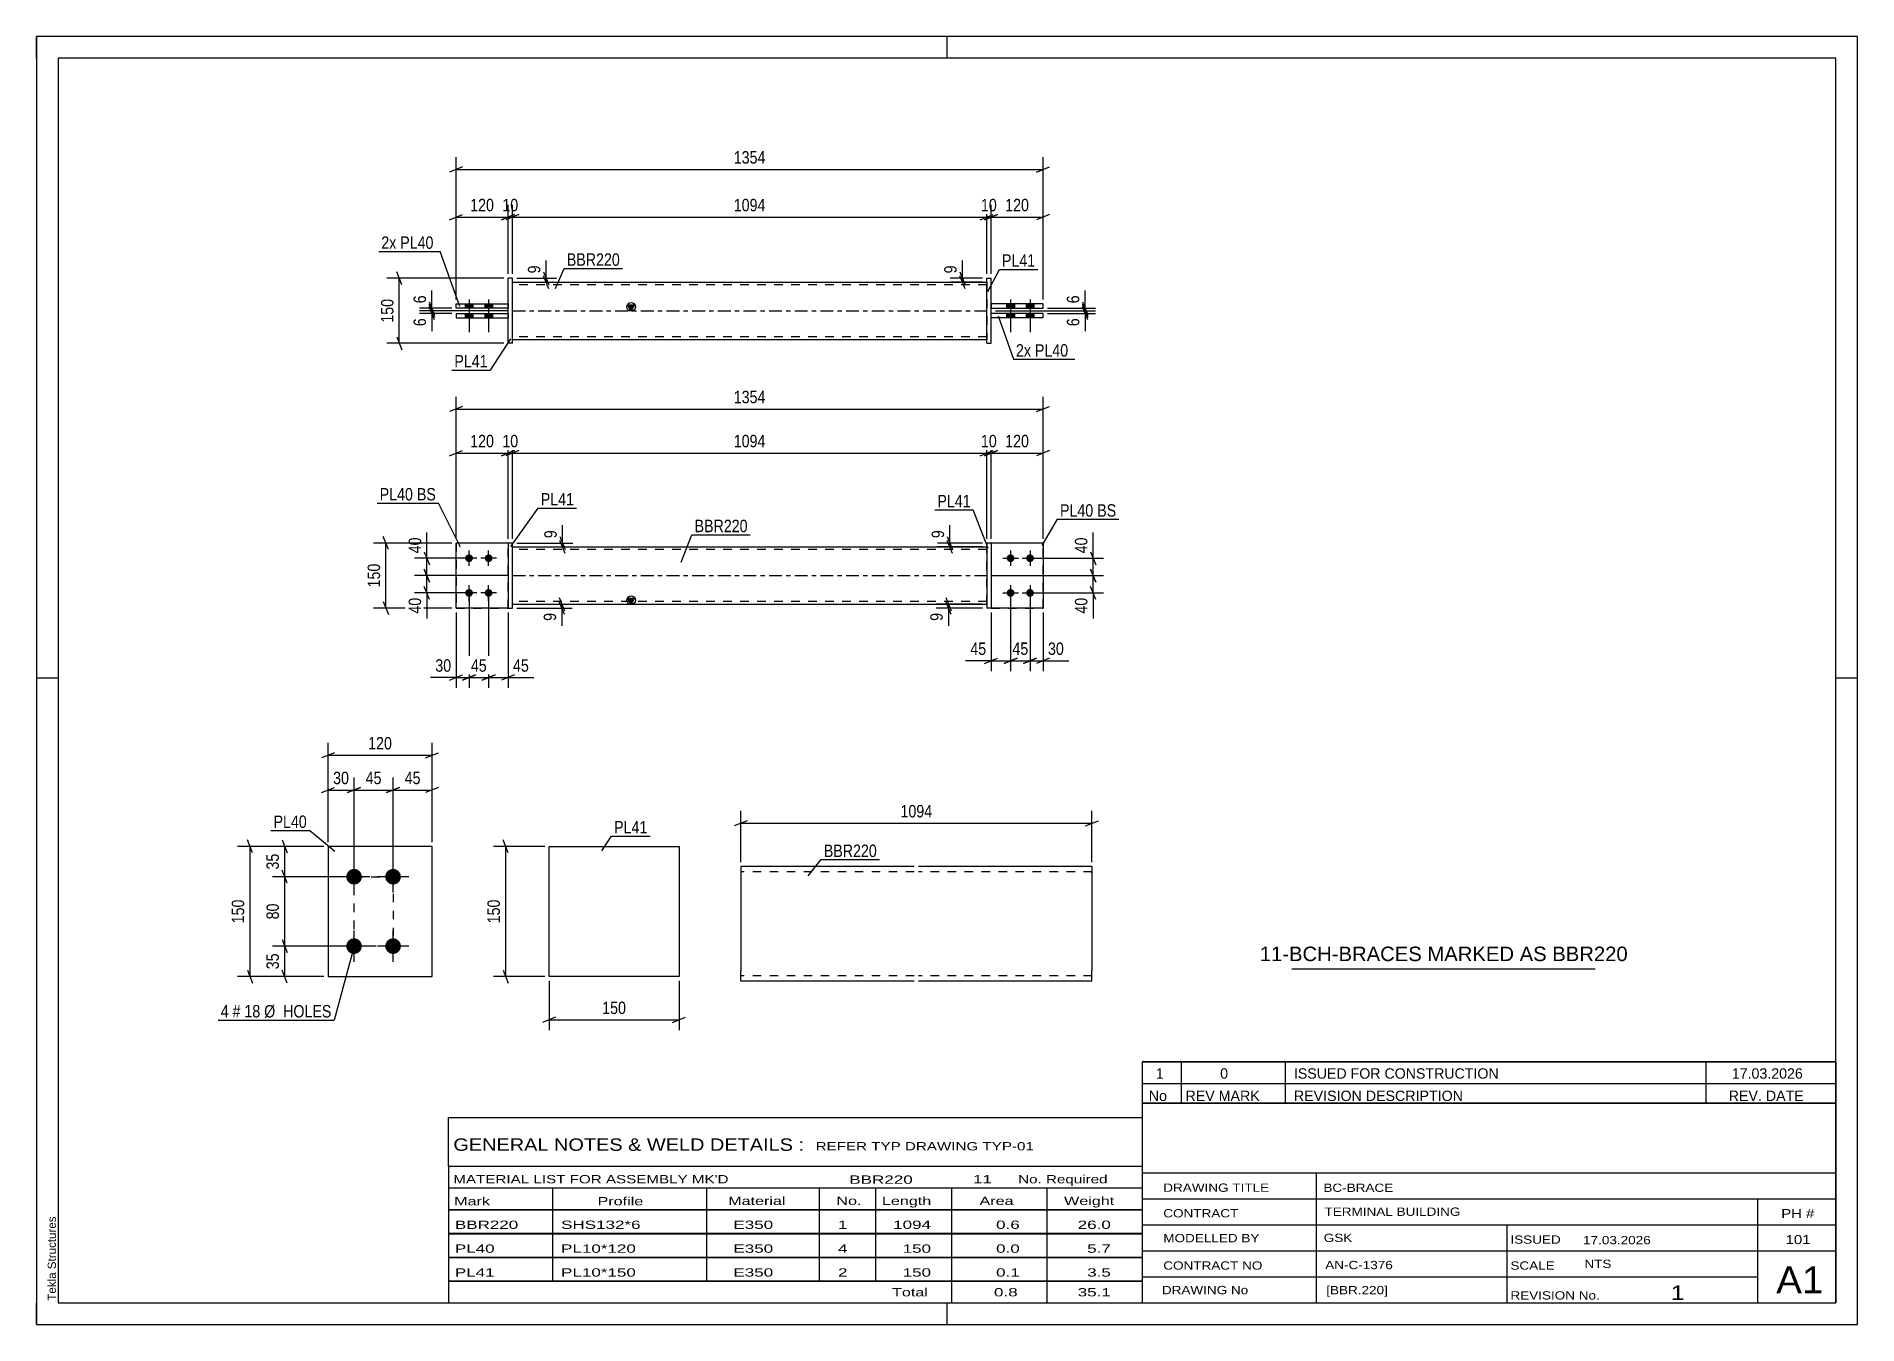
# Model space of a CAD drawing. Header units: millimetres. Extents: x 0 to 420, y 0 to 297.
import ezdxf

# ---------------------------------------------------------------- set-up
doc = ezdxf.new("R2010")
doc.units = ezdxf.units.MM
doc.linetypes.add('DXK_LINE_DOT2', pattern=[3.9198, 1.9599, -1.9599])
doc.linetypes.add('DXK_LINE_DOT3', pattern=[5.9187, 2.979, -0.9799, 0.9799, -0.9799])
doc.styles.add('Arial', font='ARIAL.TTF', dxfattribs={"height": 0.2})
doc.styles.add('Arial Narrow', font='ARIALN.TTF', dxfattribs={"height": 0.2})

# ---------------------------------------------------------------- blocks, each defined once
blk = doc.blocks.new('Unknown-581592771-1127')
at = {"color": 5, "linetype": 'Continuous'}
for p, q in [((420, 297), (0, 297)), ((0, 297), (0, 0)), ((0, 292), (0, 297)), ((210, 292), (210, 297)), ((420, 0), (420, 297)), ((415, 292), (5, 292)), ((5, 292), (5, 5)), ((415, 5), (415, 292)), ((5, 149), (0, 149)), ((420, 149), (415, 149)), ((0, 0), (0, 5)), ((5, 5), (415, 5)), ((210, 0), (210, 5)), ((0, 0), (420, 0))]:
    blk.add_line(p, q, dxfattribs=at)
at = {"color": 174, "linetype": 'Continuous', "style": 'Arial'}
blk.add_text('Tekla Structures', height=1.9102, rotation=90, dxfattribs=at).set_placement((4.5, 5.5))
blk = doc.blocks.new('Part-581592771-1392 - 1364')
at = {"color": 2, "linetype": 'Continuous'}
for p, q in [((220.16, 180.2), (219.16, 180.2)), ((219.16, 180.2), (219.16, 165.2)), ((220.16, 180.2), (220.16, 165.2)), ((220.16, 165.2), (219.16, 165.2))]:
    blk.add_line(p, q, dxfattribs=at)
blk = doc.blocks.new('Part-581592771-1419 - 1364')
at = {"color": 7, "linetype": 'DXK_LINE_DOT2'}
for p, q in [((108.78, 180.2), (96.78, 180.2)), ((96.78, 180.2), (96.78, 165.2)), ((108.78, 165.2), (108.78, 180.2)), ((96.78, 165.2), (108.78, 165.2))]:
    blk.add_line(p, q, dxfattribs=at)
blk = doc.blocks.new('Bolt-581592771-1398 - 1364')
at = {"linetype": 'Continuous'}
for points in [[(99.78, 175.8, -1), (99.78, 177.6, -1)], [(104.28, 175.8, -1), (104.28, 177.6, -1)], [(99.78, 167.8, -1), (99.78, 169.6, -1)], [(104.28, 167.8, -1), (104.28, 169.6, -1)]]:
    blk.add_hatch(color=1, dxfattribs=at).paths.add_polyline_path(points)
at = {"color": 1, "linetype": 'Continuous'}
for p, q in [((101.58, 176.7), (97.98, 176.7)), ((99.78, 174.9), (99.78, 178.5)), ((106.08, 176.7), (102.48, 176.7)), ((104.28, 174.9), (104.28, 178.5)), ((101.58, 168.7), (97.98, 168.7)), ((99.78, 166.9), (99.78, 170.5)), ((106.08, 168.7), (102.48, 168.7)), ((104.28, 166.9), (104.28, 170.5))]:
    blk.add_line(p, q, dxfattribs=at)
blk = doc.blocks.new('Bolt-581592771-1399 - 1364')
at = {"linetype": 'Continuous'}
for points in [[(224.66, 177.6, -1), (224.66, 175.8, -1)], [(229.16, 177.6, -1), (229.16, 175.8, -1)], [(224.66, 169.6, -1), (224.66, 167.8, -1)], [(229.16, 169.6, -1), (229.16, 167.8, -1)]]:
    blk.add_hatch(color=1, dxfattribs=at).paths.add_polyline_path(points)
at = {"color": 1, "linetype": 'Continuous'}
for p, q in [((222.86, 176.7), (226.46, 176.7)), ((224.66, 178.5), (224.66, 174.9)), ((227.36, 176.7), (230.96, 176.7)), ((229.16, 178.5), (229.16, 174.9)), ((222.86, 168.7), (226.46, 168.7)), ((224.66, 170.5), (224.66, 166.9)), ((227.36, 168.7), (230.96, 168.7)), ((229.16, 170.5), (229.16, 166.9))]:
    blk.add_line(p, q, dxfattribs=at)
blk = doc.blocks.new('Part-581592771-1404 - 1364')
at = {"color": 2, "linetype": 'Continuous'}
for p, q in [((109.78, 180.2), (108.78, 180.2)), ((108.78, 180.2), (108.78, 165.2)), ((109.78, 165.2), (109.78, 180.2)), ((108.78, 165.2), (109.78, 165.2))]:
    blk.add_line(p, q, dxfattribs=at)
blk = doc.blocks.new('Part-581592771-1424 - 1364')
at = {"color": 2, "linetype": 'Continuous'}
for p, q in [((108.78, 180.2), (96.78, 180.2)), ((96.78, 165.2), (96.78, 180.2)), ((108.78, 165.2), (96.78, 165.2))]:
    blk.add_line(p, q, dxfattribs=at)
at = {"color": 7, "linetype": 'DXK_LINE_DOT2'}
blk.add_line((108.78, 165.2), (108.78, 180.2), dxfattribs=at)
blk = doc.blocks.new('Part-581592771-1439 - 1364')
at = {"linetype": 'Continuous'}
blk.add_hatch(color=2, dxfattribs=at).paths.add_polyline_path([(137.13, 166.1), (136.33, 167.5), (137.93, 167.5)])
at = {"color": 2, "linetype": 'Continuous'}
for p, q in [((109.78, 179.3), (219.16, 179.3)), ((109.78, 166.1), (219.16, 166.1)), ((137.13, 166.1), (136.33, 167.5)), ((136.33, 167.5), (137.93, 167.5)), ((137.93, 167.5), (137.13, 166.1))]:
    blk.add_line(p, q, dxfattribs=at)
at = {"color": 7, "linetype": 'DXK_LINE_DOT2'}
for p, q in [((109.78, 166.1), (109.78, 179.3)), ((219.16, 178.7), (109.78, 178.7)), ((219.16, 166.1), (219.16, 179.3)), ((219.16, 166.7), (109.78, 166.7))]:
    blk.add_line(p, q, dxfattribs=at)
at = {"color": 7, "linetype": 'DXK_LINE_DOT3'}
blk.add_line((109.78, 172.7), (219.16, 172.7), dxfattribs=at)
at = {"color": 2, "linetype": 'Continuous'}
blk.add_circle((137.13, 167), 1, dxfattribs=at)
blk = doc.blocks.new('Part-581592771-1444 - 1364')
at = {"color": 2, "linetype": 'Continuous'}
for p, q in [((232.16, 180.2), (220.16, 180.2)), ((232.16, 180.2), (232.16, 165.2)), ((232.16, 165.2), (220.16, 165.2))]:
    blk.add_line(p, q, dxfattribs=at)
at = {"color": 7, "linetype": 'DXK_LINE_DOT2'}
blk.add_line((220.16, 180.2), (220.16, 165.2), dxfattribs=at)
blk = doc.blocks.new('Part-581592771-1449 - 1364')
at = {"color": 7, "linetype": 'DXK_LINE_DOT2'}
for p, q in [((232.16, 180.2), (220.16, 180.2)), ((220.16, 180.2), (220.16, 165.2)), ((232.16, 165.2), (232.16, 180.2)), ((220.16, 165.2), (232.16, 165.2))]:
    blk.add_line(p, q, dxfattribs=at)
blk = doc.blocks.new('Bolt-581592771-1770 - 1766')
at = {"linetype": 'Continuous'}
for points in [[(225.56, 235.34), (223.76, 235.34), (223.76, 234.34), (225.56, 234.34)], [(225.56, 235.34), (223.76, 235.34), (223.76, 234.34), (225.56, 234.34)], [(230.06, 235.34), (228.26, 235.34), (228.26, 234.34), (230.06, 234.34)], [(230.06, 235.34), (228.26, 235.34), (228.26, 234.34), (230.06, 234.34)], [(225.56, 233.14), (223.76, 233.14), (223.76, 232.14), (225.56, 232.14)], [(225.56, 233.14), (223.76, 233.14), (223.76, 232.14), (225.56, 232.14)], [(230.06, 233.14), (228.26, 233.14), (228.26, 232.14), (230.06, 232.14)], [(230.06, 233.14), (228.26, 233.14), (228.26, 232.14), (230.06, 232.14)]]:
    blk.add_hatch(color=1, dxfattribs=at).paths.add_polyline_path(points)
at = {"color": 1, "linetype": 'Continuous'}
for p, q in [((223.76, 235.34), (223.76, 234.34)), ((223.76, 235.34), (223.76, 234.34)), ((224.66, 236.34), (224.66, 228.84)), ((224.66, 236.34), (224.66, 228.84)), ((225.56, 235.34), (225.56, 234.34)), ((225.56, 235.34), (225.56, 234.34)), ((228.26, 235.34), (228.26, 234.34)), ((228.26, 235.34), (228.26, 234.34)), ((229.16, 236.34), (229.16, 228.84)), ((229.16, 236.34), (229.16, 228.84)), ((230.06, 235.34), (230.06, 234.34)), ((230.06, 235.34), (230.06, 234.34)), ((223.76, 233.14), (223.76, 232.14)), ((223.76, 233.14), (223.76, 232.14)), ((225.56, 233.14), (225.56, 232.14)), ((225.56, 233.14), (225.56, 232.14)), ((228.26, 233.14), (228.26, 232.14)), ((228.26, 233.14), (228.26, 232.14)), ((230.06, 233.14), (230.06, 232.14)), ((230.06, 233.14), (230.06, 232.14))]:
    blk.add_line(p, q, dxfattribs=at)
blk = doc.blocks.new('Part-581592771-1785 - 1766')
at = {"color": 2, "linetype": 'Continuous'}
for p, q in [((96.78, 233.14), (108.78, 233.14)), ((96.78, 233.14), (96.78, 232.14)), ((96.78, 232.14), (108.78, 232.14)), ((108.78, 233.14), (108.78, 232.14))]:
    blk.add_line(p, q, dxfattribs=at)
blk = doc.blocks.new('Bolt-581592771-1769 - 1766')
at = {"linetype": 'Continuous'}
for points in [[(98.88, 234.34), (100.68, 234.34), (100.68, 235.34), (98.88, 235.34)], [(98.88, 234.34), (100.68, 234.34), (100.68, 235.34), (98.88, 235.34)], [(103.38, 234.34), (105.18, 234.34), (105.18, 235.34), (103.38, 235.34)], [(103.38, 234.34), (105.18, 234.34), (105.18, 235.34), (103.38, 235.34)], [(98.88, 232.14), (100.68, 232.14), (100.68, 233.14), (98.88, 233.14)], [(98.88, 232.14), (100.68, 232.14), (100.68, 233.14), (98.88, 233.14)], [(103.38, 232.14), (105.18, 232.14), (105.18, 233.14), (103.38, 233.14)], [(103.38, 232.14), (105.18, 232.14), (105.18, 233.14), (103.38, 233.14)]]:
    blk.add_hatch(color=1, dxfattribs=at).paths.add_polyline_path(points)
at = {"color": 1, "linetype": 'Continuous'}
for p, q in [((98.88, 235.34), (98.88, 234.34)), ((98.88, 235.34), (98.88, 234.34)), ((99.78, 236.34), (99.78, 228.84)), ((99.78, 236.34), (99.78, 228.84)), ((100.68, 235.34), (100.68, 234.34)), ((100.68, 235.34), (100.68, 234.34)), ((103.38, 235.34), (103.38, 234.34)), ((103.38, 235.34), (103.38, 234.34)), ((104.28, 236.34), (104.28, 228.84)), ((104.28, 236.34), (104.28, 228.84)), ((105.18, 235.34), (105.18, 234.34)), ((105.18, 235.34), (105.18, 234.34)), ((98.88, 233.14), (98.88, 232.14)), ((98.88, 233.14), (98.88, 232.14)), ((100.68, 233.14), (100.68, 232.14)), ((100.68, 233.14), (100.68, 232.14)), ((103.38, 233.14), (103.38, 232.14)), ((103.38, 233.14), (103.38, 232.14)), ((105.18, 233.14), (105.18, 232.14)), ((105.18, 233.14), (105.18, 232.14))]:
    blk.add_line(p, q, dxfattribs=at)
blk = doc.blocks.new('Part-581592771-1775 - 1766')
at = {"color": 2, "linetype": 'Continuous'}
for p, q in [((109.78, 241.24), (108.78, 241.24)), ((108.78, 226.24), (108.78, 241.24)), ((109.78, 226.24), (109.78, 241.24)), ((109.78, 226.24), (108.78, 226.24))]:
    blk.add_line(p, q, dxfattribs=at)
blk = doc.blocks.new('Part-581592771-1780 - 1766')
at = {"color": 2, "linetype": 'Continuous'}
for p, q in [((96.78, 235.34), (108.78, 235.34)), ((96.78, 234.34), (96.78, 235.34)), ((108.78, 235.34), (108.78, 234.34)), ((108.78, 234.34), (96.78, 234.34))]:
    blk.add_line(p, q, dxfattribs=at)
blk = doc.blocks.new('Part-581592771-1790 - 1766')
at = {"color": 2, "linetype": 'Continuous'}
for p, q in [((219.16, 226.24), (219.16, 241.24)), ((219.16, 241.24), (220.16, 241.24)), ((220.16, 226.24), (220.16, 241.24)), ((219.16, 226.24), (220.16, 226.24))]:
    blk.add_line(p, q, dxfattribs=at)
blk = doc.blocks.new('Part-581592771-1795 - 1766')
at = {"linetype": 'Continuous'}
blk.add_hatch(color=2, dxfattribs=at).paths.add_polyline_path([(137.13, 233.74), (136.33, 235.14), (137.93, 235.14)])
at = {"color": 2, "linetype": 'Continuous'}
for p, q in [((109.78, 240.34), (219.16, 240.34)), ((137.13, 233.74), (136.33, 235.14)), ((136.33, 235.14), (137.93, 235.14)), ((137.93, 235.14), (137.13, 233.74)), ((109.78, 227.14), (219.16, 227.14))]:
    blk.add_line(p, q, dxfattribs=at)
at = {"color": 7, "linetype": 'DXK_LINE_DOT2'}
for p, q in [((109.78, 227.14), (109.78, 240.34)), ((219.16, 239.74), (109.78, 239.74)), ((219.16, 240.34), (219.16, 227.14)), ((219.16, 227.74), (109.78, 227.74))]:
    blk.add_line(p, q, dxfattribs=at)
at = {"color": 7, "linetype": 'DXK_LINE_DOT3'}
blk.add_line((109.78, 233.74), (219.16, 233.74), dxfattribs=at)
at = {"color": 2, "linetype": 'Continuous'}
blk.add_circle((137.13, 234.64), 1, dxfattribs=at)
blk = doc.blocks.new('Part-581592771-1800 - 1766')
at = {"color": 2, "linetype": 'Continuous'}
for p, q in [((220.16, 232.14), (220.16, 233.14)), ((232.16, 233.14), (220.16, 233.14)), ((232.16, 232.14), (220.16, 232.14)), ((232.16, 232.14), (232.16, 233.14))]:
    blk.add_line(p, q, dxfattribs=at)
blk = doc.blocks.new('Part-581592771-1805 - 1766')
at = {"color": 2, "linetype": 'Continuous'}
for p, q in [((232.16, 235.34), (220.16, 235.34)), ((220.16, 235.34), (220.16, 234.34)), ((232.16, 234.34), (232.16, 235.34)), ((220.16, 234.34), (232.16, 234.34))]:
    blk.add_line(p, q, dxfattribs=at)
blk = doc.blocks.new('Part-581592771-2049 - 2042')
at = {"color": 2, "linetype": 'Continuous'}
for p, q in [((91.26, 110.25), (67.26, 110.25)), ((67.26, 110.25), (67.26, 80.25)), ((91.26, 80.25), (91.26, 110.25)), ((67.26, 80.25), (91.26, 80.25))]:
    blk.add_line(p, q, dxfattribs=at)
blk = doc.blocks.new('Bolt-581592771-2110 - 2042')
at = {"linetype": 'Continuous'}
for points in [[(73.26, 101.45, -1), (73.26, 105.05, -1)], [(82.26, 101.45, -1), (82.26, 105.05, -1)], [(73.26, 85.45, -1), (73.26, 89.05, -1)], [(82.26, 85.45, -1), (82.26, 89.05, -1)]]:
    blk.add_hatch(color=1, dxfattribs=at).paths.add_polyline_path(points)
at = {"color": 1, "linetype": 'Continuous'}
for p, q in [((73.26, 99.65), (73.26, 106.85)), ((82.26, 99.65), (82.26, 106.85)), ((76.86, 103.25), (69.66, 103.25)), ((85.86, 103.25), (78.66, 103.25)), ((73.26, 83.65), (73.26, 90.85)), ((82.26, 83.65), (82.26, 90.85)), ((76.86, 87.25), (69.66, 87.25)), ((85.86, 87.25), (78.66, 87.25))]:
    blk.add_line(p, q, dxfattribs=at)
blk = doc.blocks.new('Part-581592771-2257 - 2251')
at = {"color": 2, "linetype": 'Continuous'}
for p, q in [((118.23, 80.25), (118.23, 110.25)), ((118.23, 110.25), (148.23, 110.25)), ((148.23, 110.25), (148.23, 80.25)), ((148.23, 80.25), (118.23, 80.25))]:
    blk.add_line(p, q, dxfattribs=at)
blk = doc.blocks.new('Part-581592771-2280 - 2274')
at = {"color": 2, "linetype": 'Continuous'}
for p, q in [((202.44, 105.58), (162.44, 105.58)), ((162.44, 105.58), (162.44, 81.58)), ((243.44, 105.58), (203.44, 105.58)), ((243.44, 105.58), (243.44, 81.58)), ((162.44, 79.89), (162.44, 81.58)), ((162.44, 79.37), (162.44, 79.89)), ((243.44, 79.18), (243.44, 81.58)), ((162.44, 79.18), (162.44, 79.37)), ((202.44, 79.18), (162.44, 79.18)), ((243.44, 79.18), (203.44, 79.18))]:
    blk.add_line(p, q, dxfattribs=at)
at = {"color": 7, "linetype": 'DXK_LINE_DOT2'}
for p, q in [((202.44, 104.38), (162.44, 104.38)), ((243.44, 104.38), (203.44, 104.38)), ((243.44, 104.38), (243.44, 104.29)), ((243.44, 104.29), (243.44, 104.38)), ((243.44, 104.1), (243.44, 104.29)), ((243.44, 104.29), (243.44, 104.1)), ((162.44, 80.67), (162.44, 81.58)), ((162.44, 79.89), (162.44, 81.13)), ((162.44, 80.38), (162.44, 80.48)), ((162.44, 80.38), (162.44, 80.48)), ((202.44, 80.38), (162.44, 80.38)), ((243.44, 80.38), (203.44, 80.38)), ((243.44, 80.48), (243.44, 81.13)), ((243.44, 80.38), (243.44, 80.48)), ((162.44, 79.18), (162.44, 79.18))]:
    blk.add_line(p, q, dxfattribs=at)
blk = doc.blocks.new('Rectangle-581592771-2236 - 2042')
at = {"color": 1, "linetype": 'DXK_LINE_DOT2'}
blk.add_lwpolyline([(73.26, 103.25), (82.26, 103.25), (82.26, 87.25), (73.26, 87.25), (73.26, 103.25)], close=True, dxfattribs=at)
blk = doc.blocks.new('StraightDimension-581592771-1558 - 1364')
at = {"color": 7, "linetype": 'Continuous'}
for p, q in [((98.78, 176.7), (87.21, 176.7)), ((89.46, 178.2), (90.66, 175.2)), ((90.06, 172.7), (90.06, 176.7)), ((108.78, 172.7), (87.21, 172.7)), ((90.66, 171.2), (89.46, 174.2))]:
    blk.add_line(p, q, dxfattribs=at)
at = {"color": 0}
blk.add_wipeout([(89.31, 182.08), (85.11, 182.08), (85.11, 177.22), (89.31, 177.22)], dxfattribs=at)
at = {"color": 7, "linetype": 'Continuous'}
blk.add_line((90.06, 176.7), (90.06, 182.6), dxfattribs=at)
blk.add_line((90.06, 176.7), (90.06, 182.6), dxfattribs=at)
at = {"color": 3, "style": 'Arial Narrow'}
blk.add_text('40', height=2.863, rotation=90.0002, dxfattribs=at).set_placement((88.71, 177.82))
blk = doc.blocks.new('StraightDimension-581592771-1451 - 1364')
at = {"color": 7, "linetype": 'Continuous'}
for p, q in [((210.07, 181.7), (211.27, 178.7)), ((211.27, 177.8), (210.07, 180.8)), ((218.16, 180.2), (207.82, 180.2)), ((218.16, 179.3), (207.82, 179.3)), ((210.67, 179.3), (210.67, 180.2))]:
    blk.add_line(p, q, dxfattribs=at)
at = {"color": 0}
blk.add_wipeout([(209.92, 183.75), (205.72, 183.75), (205.72, 180.72), (209.92, 180.72)], dxfattribs=at)
at = {"color": 7, "linetype": 'Continuous'}
blk.add_line((210.67, 180.2), (210.67, 184.28), dxfattribs=at)
blk.add_line((210.67, 180.2), (210.67, 184.28), dxfattribs=at)
at = {"color": 3, "style": 'Arial Narrow'}
blk.add_text('9', height=2.86, rotation=90.0002, dxfattribs=at).set_placement((209.32, 181.32))
blk = doc.blocks.new('StraightDimension-581592771-1525 - 1364')
at = {"color": 7, "linetype": 'Continuous'}
for p, q in [((224.66, 167.7), (224.66, 150.65)), ((229.16, 167.7), (229.16, 150.65)), ((223.16, 152.45), (226.16, 153.65)), ((224.66, 153.05), (229.16, 153.05)), ((230.66, 153.65), (227.66, 152.45))]:
    blk.add_line(p, q, dxfattribs=at)
at = {"color": 0}
blk.add_wipeout([(229.34, 153.8), (229.34, 158), (224.48, 158), (224.48, 153.8)], dxfattribs=at)
at = {"color": 3, "style": 'Arial Narrow'}
blk.add_text('45', height=2.863, dxfattribs=at).set_placement((225.08, 154.4))
blk = doc.blocks.new('StraightDimension-581592771-1462 - 1364')
at = {"color": 7, "linetype": 'Continuous'}
for p, q in [((230.16, 176.7), (246.12, 176.7)), ((243.12, 178.2), (244.32, 175.2)), ((243.72, 172.7), (243.72, 176.7)), ((220.16, 172.7), (246.12, 172.7)), ((244.32, 171.2), (243.12, 174.2))]:
    blk.add_line(p, q, dxfattribs=at)
at = {"color": 0}
blk.add_wipeout([(242.97, 182.08), (238.77, 182.08), (238.77, 177.22), (242.97, 177.22)], dxfattribs=at)
at = {"color": 7, "linetype": 'Continuous'}
blk.add_line((243.72, 176.7), (243.72, 182.6), dxfattribs=at)
blk.add_line((243.72, 176.7), (243.72, 182.6), dxfattribs=at)
at = {"color": 3, "style": 'Arial Narrow'}
blk.add_text('40', height=2.863, rotation=90.0002, dxfattribs=at).set_placement((242.37, 177.82))
blk = doc.blocks.new('StraightDimension-581592771-1549 - 1364')
at = {"color": 7, "linetype": 'Continuous'}
for p, q in [((218.16, 166.1), (207.51, 166.1)), ((218.16, 165.2), (207.51, 165.2)), ((209.76, 167.6), (210.96, 164.6)), ((210.96, 163.7), (209.76, 166.7)), ((210.36, 165.2), (210.36, 166.1))]:
    blk.add_line(p, q, dxfattribs=at)
at = {"color": 0}
blk.add_wipeout([(209.61, 164.67), (205.41, 164.67), (205.41, 161.65), (209.61, 161.65)], dxfattribs=at)
at = {"color": 7, "linetype": 'Continuous'}
blk.add_line((210.36, 165.2), (210.36, 161.12), dxfattribs=at)
blk.add_line((210.36, 165.2), (210.36, 161.12), dxfattribs=at)
at = {"color": 3, "style": 'Arial Narrow'}
blk.add_text('9', height=2.86, rotation=90.0002, dxfattribs=at).set_placement((209.01, 162.25))
blk = doc.blocks.new('StraightDimension-581592771-1687 - 1364')
at = {"color": 7, "linetype": 'Continuous'}
for p, q in [((109.78, 181.2), (109.78, 203.77)), ((219.16, 181.2), (219.16, 203.77)), ((111.28, 201.52), (108.28, 200.32)), ((109.78, 200.92), (219.16, 200.92)), ((217.66, 200.32), (220.66, 201.52))]:
    blk.add_line(p, q, dxfattribs=at)
at = {"color": 0}
blk.add_wipeout([(168.73, 201.67), (168.73, 205.87), (160.22, 205.87), (160.22, 201.67)], dxfattribs=at)
at = {"color": 3, "style": 'Arial Narrow'}
blk.add_text('1094', height=2.863, dxfattribs=at).set_placement((160.82, 202.27))
blk = doc.blocks.new('StraightDimension-581592771-1623 - 1364')
at = {"color": 7, "linetype": 'Continuous'}
for p, q in [((96.78, 164.2), (96.78, 146.78)), ((99.78, 167.7), (99.78, 146.78)), ((95.28, 148.58), (98.28, 149.78)), ((96.78, 149.18), (99.78, 149.18)), ((101.28, 149.78), (98.28, 148.58))]:
    blk.add_line(p, q, dxfattribs=at)
at = {"color": 0}
blk.add_wipeout([(96.26, 149.93), (96.26, 154.13), (91.4, 154.13), (91.4, 149.93)], dxfattribs=at)
at = {"color": 7, "linetype": 'Continuous'}
blk.add_line((96.78, 149.18), (90.88, 149.18), dxfattribs=at)
blk.add_line((96.78, 149.18), (90.88, 149.18), dxfattribs=at)
at = {"color": 3, "style": 'Arial Narrow'}
blk.add_text('30', height=2.863, dxfattribs=at).set_placement((92, 150.53))
blk = doc.blocks.new('StraightDimension-581592771-1481 - 1364')
at = {"color": 7, "linetype": 'Continuous'}
for p, q in [((220.16, 172.7), (246.12, 172.7)), ((243.12, 174.2), (244.32, 171.2)), ((243.72, 168.7), (243.72, 172.7)), ((230.16, 168.7), (246.12, 168.7)), ((244.32, 167.2), (243.12, 170.2))]:
    blk.add_line(p, q, dxfattribs=at)
at = {"color": 0}
blk.add_wipeout([(242.97, 168.17), (238.77, 168.17), (238.77, 163.32), (242.97, 163.32)], dxfattribs=at)
at = {"color": 7, "linetype": 'Continuous'}
blk.add_line((243.72, 168.7), (243.72, 162.79), dxfattribs=at)
blk.add_line((243.72, 168.7), (243.72, 162.79), dxfattribs=at)
at = {"color": 3, "style": 'Arial Narrow'}
blk.add_text('40', height=2.863, rotation=90.0002, dxfattribs=at).set_placement((242.37, 163.92))
blk = doc.blocks.new('StraightDimension-581592771-1495 - 1364')
at = {"color": 7, "linetype": 'Continuous'}
for p, q in [((81.2, 178.7), (80, 181.7)), ((95.78, 180.2), (77.75, 180.2)), ((80.6, 165.2), (80.6, 180.2)), ((95.78, 165.2), (77.75, 165.2)), ((80, 166.7), (81.2, 163.7))]:
    blk.add_line(p, q, dxfattribs=at)
at = {"color": 0}
blk.add_wipeout([(79.85, 176.04), (75.65, 176.04), (75.65, 169.36), (79.85, 169.36)], dxfattribs=at)
at = {"color": 3, "style": 'Arial Narrow'}
blk.add_text('150', height=2.863, rotation=90.0002, dxfattribs=at).set_placement((79.25, 169.96))
blk = doc.blocks.new('StraightDimension-581592771-1509 - 1364')
at = {"color": 7, "linetype": 'Continuous'}
for p, q in [((220.16, 164.2), (220.16, 150.65)), ((224.66, 167.7), (224.66, 150.65)), ((218.66, 152.45), (221.66, 153.65)), ((220.16, 153.05), (224.66, 153.05)), ((226.16, 153.65), (223.16, 152.45))]:
    blk.add_line(p, q, dxfattribs=at)
at = {"color": 0}
blk.add_wipeout([(219.64, 153.8), (219.64, 158), (214.78, 158), (214.78, 153.8)], dxfattribs=at)
at = {"color": 7, "linetype": 'Continuous'}
blk.add_line((220.16, 153.05), (214.25, 153.05), dxfattribs=at)
blk.add_line((220.16, 153.05), (214.25, 153.05), dxfattribs=at)
at = {"color": 3, "style": 'Arial Narrow'}
blk.add_text('45', height=2.863, dxfattribs=at).set_placement((215.38, 154.4))
blk = doc.blocks.new('StraightDimension-581592771-1594 - 1364')
at = {"color": 7, "linetype": 'Continuous'}
for p, q in [((110.78, 166.1), (123.59, 166.1)), ((110.78, 165.2), (123.59, 165.2)), ((120.59, 167.6), (121.79, 164.6)), ((121.79, 163.7), (120.59, 166.7)), ((121.19, 165.2), (121.19, 166.1))]:
    blk.add_line(p, q, dxfattribs=at)
at = {"color": 0}
blk.add_wipeout([(120.44, 164.67), (116.24, 164.67), (116.24, 161.65), (120.44, 161.65)], dxfattribs=at)
at = {"color": 7, "linetype": 'Continuous'}
blk.add_line((121.19, 165.2), (121.19, 161.12), dxfattribs=at)
blk.add_line((121.19, 165.2), (121.19, 161.12), dxfattribs=at)
at = {"color": 3, "style": 'Arial Narrow'}
blk.add_text('9', height=2.86, rotation=90.0002, dxfattribs=at).set_placement((119.84, 162.25))
blk = doc.blocks.new('StraightDimension-581592771-1535 - 1364')
at = {"color": 7, "linetype": 'Continuous'}
for p, q in [((229.16, 167.7), (229.16, 150.65)), ((232.16, 164.2), (232.16, 150.65)), ((227.66, 152.45), (230.66, 153.65)), ((229.16, 153.05), (232.16, 153.05)), ((233.66, 153.65), (230.66, 152.45))]:
    blk.add_line(p, q, dxfattribs=at)
at = {"color": 0}
blk.add_wipeout([(237.54, 153.8), (237.54, 158), (232.69, 158), (232.69, 153.8)], dxfattribs=at)
at = {"color": 7, "linetype": 'Continuous'}
blk.add_line((232.16, 153.05), (238.07, 153.05), dxfattribs=at)
blk.add_line((232.16, 153.05), (238.07, 153.05), dxfattribs=at)
at = {"color": 3, "style": 'Arial Narrow'}
blk.add_text('30', height=2.863, dxfattribs=at).set_placement((233.29, 154.4))
blk = doc.blocks.new('StraightDimension-581592771-1571 - 1364')
at = {"color": 7, "linetype": 'Continuous'}
for p, q in [((108.78, 172.7), (87.21, 172.7)), ((89.46, 174.2), (90.66, 171.2)), ((90.06, 168.7), (90.06, 172.7)), ((98.78, 168.7), (87.21, 168.7)), ((90.66, 167.2), (89.46, 170.2))]:
    blk.add_line(p, q, dxfattribs=at)
at = {"color": 0}
blk.add_wipeout([(89.31, 168.17), (85.11, 168.17), (85.11, 163.32), (89.31, 163.32)], dxfattribs=at)
at = {"color": 7, "linetype": 'Continuous'}
blk.add_line((90.06, 168.7), (90.06, 162.79), dxfattribs=at)
blk.add_line((90.06, 168.7), (90.06, 162.79), dxfattribs=at)
at = {"color": 3, "style": 'Arial Narrow'}
blk.add_text('40', height=2.863, rotation=90.0002, dxfattribs=at).set_placement((88.71, 163.92))
blk = doc.blocks.new('StraightDimension-581592771-1713 - 1364')
at = {"color": 7, "linetype": 'Continuous'}
for p, q in [((96.78, 181.2), (96.78, 203.77)), ((108.78, 181.2), (108.78, 203.77)), ((95.28, 200.32), (98.28, 201.52)), ((96.78, 200.92), (108.78, 200.92)), ((110.28, 201.52), (107.28, 200.32))]:
    blk.add_line(p, q, dxfattribs=at)
at = {"color": 0}
blk.add_wipeout([(106.12, 201.67), (106.12, 205.87), (99.44, 205.87), (99.44, 201.67)], dxfattribs=at)
at = {"color": 3, "style": 'Arial Narrow'}
blk.add_text('120', height=2.863, dxfattribs=at).set_placement((100.04, 202.27))
blk = doc.blocks.new('StraightDimension-581592771-1585 - 1364')
at = {"color": 7, "linetype": 'Continuous'}
for p, q in [((120.74, 181.7), (121.94, 178.7)), ((121.94, 177.8), (120.74, 180.8)), ((110.78, 180.2), (123.74, 180.2)), ((110.78, 179.3), (123.74, 179.3)), ((121.34, 179.3), (121.34, 180.2))]:
    blk.add_line(p, q, dxfattribs=at)
at = {"color": 0}
blk.add_wipeout([(120.59, 183.75), (116.39, 183.75), (116.39, 180.72), (120.59, 180.72)], dxfattribs=at)
at = {"color": 7, "linetype": 'Continuous'}
blk.add_line((121.34, 180.2), (121.34, 184.28), dxfattribs=at)
blk.add_line((121.34, 180.2), (121.34, 184.28), dxfattribs=at)
at = {"color": 3, "style": 'Arial Narrow'}
blk.add_text('9', height=2.86, rotation=90.0002, dxfattribs=at).set_placement((119.99, 181.32))
blk = doc.blocks.new('StraightDimension-581592771-1603 - 1364')
at = {"color": 7, "linetype": 'Continuous'}
for p, q in [((104.28, 167.7), (104.28, 146.78)), ((108.78, 164.2), (108.78, 146.78)), ((102.78, 148.58), (105.78, 149.78)), ((104.28, 149.18), (108.78, 149.18)), ((110.28, 149.78), (107.28, 148.58))]:
    blk.add_line(p, q, dxfattribs=at)
at = {"color": 0}
blk.add_wipeout([(114.16, 149.93), (114.16, 154.13), (109.31, 154.13), (109.31, 149.93)], dxfattribs=at)
at = {"color": 7, "linetype": 'Continuous'}
blk.add_line((108.78, 149.18), (114.69, 149.18), dxfattribs=at)
blk.add_line((108.78, 149.18), (114.69, 149.18), dxfattribs=at)
at = {"color": 3, "style": 'Arial Narrow'}
blk.add_text('45', height=2.863, dxfattribs=at).set_placement((109.91, 150.53))
blk = doc.blocks.new('StraightDimension-581592771-1616 - 1364')
at = {"color": 7, "linetype": 'Continuous'}
for p, q in [((99.78, 167.7), (99.78, 146.78)), ((104.28, 167.7), (104.28, 146.78)), ((98.28, 148.58), (101.28, 149.78)), ((99.78, 149.18), (104.28, 149.18)), ((105.78, 149.78), (102.78, 148.58))]:
    blk.add_line(p, q, dxfattribs=at)
at = {"color": 0}
blk.add_wipeout([(104.46, 149.93), (104.46, 154.13), (99.6, 154.13), (99.6, 149.93)], dxfattribs=at)
at = {"color": 3, "style": 'Arial Narrow'}
blk.add_text('45', height=2.863, dxfattribs=at).set_placement((100.2, 150.53))
blk = doc.blocks.new('StraightDimension-581592771-1634 - 1364')
at = {"color": 7, "linetype": 'Continuous'}
for p, q in [((98.28, 211.69), (95.28, 210.49)), ((96.78, 181.2), (96.78, 213.94)), ((96.78, 211.09), (232.16, 211.09)), ((230.66, 210.49), (233.66, 211.69)), ((232.16, 181.2), (232.16, 213.94))]:
    blk.add_line(p, q, dxfattribs=at)
at = {"color": 0}
blk.add_wipeout([(168.73, 211.84), (168.73, 216.04), (160.22, 216.04), (160.22, 211.84)], dxfattribs=at)
at = {"color": 3, "style": 'Arial Narrow'}
blk.add_text('1354', height=2.863, dxfattribs=at).set_placement((160.82, 212.44))
blk = doc.blocks.new('StraightDimension-581592771-1648 - 1364')
at = {"color": 7, "linetype": 'Continuous'}
for p, q in [((220.16, 181.2), (220.16, 203.77)), ((232.16, 181.2), (232.16, 203.77)), ((218.66, 200.32), (221.66, 201.52)), ((220.16, 200.92), (232.16, 200.92)), ((233.66, 201.52), (230.66, 200.32))]:
    blk.add_line(p, q, dxfattribs=at)
at = {"color": 0}
blk.add_wipeout([(229.5, 201.67), (229.5, 205.87), (222.82, 205.87), (222.82, 201.67)], dxfattribs=at)
at = {"color": 3, "style": 'Arial Narrow'}
blk.add_text('120', height=2.863, dxfattribs=at).set_placement((223.42, 202.27))
blk = doc.blocks.new('StraightDimension-581592771-1670 - 1364')
at = {"color": 7, "linetype": 'Continuous'}
for p, q in [((219.16, 181.2), (219.16, 203.77)), ((220.16, 181.2), (220.16, 203.77)), ((217.66, 200.32), (220.66, 201.52)), ((221.66, 201.52), (218.66, 200.32)), ((219.16, 200.92), (220.16, 200.92))]:
    blk.add_line(p, q, dxfattribs=at)
at = {"color": 0}
blk.add_wipeout([(222.09, 201.67), (222.09, 205.87), (217.23, 205.87), (217.23, 201.67)], dxfattribs=at)
at = {"color": 3, "style": 'Arial Narrow'}
blk.add_text('10', height=2.863, dxfattribs=at).set_placement((217.83, 202.27))
blk = doc.blocks.new('StraightDimension-581592771-1696 - 1364')
at = {"color": 7, "linetype": 'Continuous'}
for p, q in [((108.78, 181.2), (108.78, 203.77)), ((109.78, 181.2), (109.78, 203.77)), ((107.28, 200.32), (110.28, 201.52)), ((111.28, 201.52), (108.28, 200.32)), ((108.78, 200.92), (109.78, 200.92))]:
    blk.add_line(p, q, dxfattribs=at)
at = {"color": 0}
blk.add_wipeout([(111.71, 201.67), (111.71, 205.87), (106.85, 205.87), (106.85, 201.67)], dxfattribs=at)
at = {"color": 3, "style": 'Arial Narrow'}
blk.add_text('10', height=2.863, dxfattribs=at).set_placement((107.45, 202.27))
blk = doc.blocks.new('StraightDimension-581592771-1907 - 1766')
at = {"color": 7, "linetype": 'Continuous'}
for p, q in [((90.59, 235.24), (91.79, 232.24)), ((108.78, 233.74), (88.34, 233.74)), ((95.78, 233.14), (88.34, 233.14)), ((91.79, 231.64), (90.59, 234.64)), ((91.19, 233.14), (91.19, 233.74))]:
    blk.add_line(p, q, dxfattribs=at)
at = {"color": 0}
blk.add_wipeout([(90.44, 232.62), (86.24, 232.62), (86.24, 229.59), (90.44, 229.59)], dxfattribs=at)
at = {"color": 7, "linetype": 'Continuous'}
blk.add_line((91.19, 233.14), (91.19, 229.07), dxfattribs=at)
blk.add_line((91.19, 233.14), (91.19, 229.07), dxfattribs=at)
at = {"color": 3, "style": 'Arial Narrow'}
blk.add_text('6', height=2.86, rotation=90.0002, dxfattribs=at).set_placement((89.84, 230.19))
blk = doc.blocks.new('StraightDimension-581592771-1933 - 1766')
at = {"color": 7, "linetype": 'Continuous'}
for p, q in [((241.26, 235.84), (242.46, 232.84)), ((242.46, 232.24), (241.26, 235.24)), ((221.16, 233.74), (244.26, 233.74)), ((233.16, 234.34), (244.26, 234.34)), ((241.86, 233.74), (241.86, 234.34))]:
    blk.add_line(p, q, dxfattribs=at)
at = {"color": 0}
blk.add_wipeout([(241.11, 237.9), (236.91, 237.9), (236.91, 234.87), (241.11, 234.87)], dxfattribs=at)
at = {"color": 7, "linetype": 'Continuous'}
blk.add_line((241.86, 234.34), (241.86, 238.42), dxfattribs=at)
blk.add_line((241.86, 234.34), (241.86, 238.42), dxfattribs=at)
at = {"color": 3, "style": 'Arial Narrow'}
blk.add_text('6', height=2.86, rotation=90.0002, dxfattribs=at).set_placement((240.51, 235.47))
blk = doc.blocks.new('StraightDimension-581592771-1869 - 1766')
at = {"color": 7, "linetype": 'Continuous'}
for p, q in [((107.78, 241.24), (80.84, 241.24)), ((84.29, 239.74), (83.09, 242.74)), ((83.69, 226.24), (83.69, 241.24)), ((83.09, 227.74), (84.29, 224.74)), ((107.78, 226.24), (80.84, 226.24))]:
    blk.add_line(p, q, dxfattribs=at)
at = {"color": 0}
blk.add_wipeout([(82.94, 237.09), (78.74, 237.09), (78.74, 230.4), (82.94, 230.4)], dxfattribs=at)
at = {"color": 3, "style": 'Arial Narrow'}
blk.add_text('150', height=2.863, rotation=90.0002, dxfattribs=at).set_placement((82.34, 231))
blk = doc.blocks.new('StraightDimension-581592771-1807 - 1766')
at = {"color": 7, "linetype": 'Continuous'}
for p, q in [((96.78, 236.34), (96.78, 269.19)), ((232.16, 236.34), (232.16, 269.19)), ((98.28, 266.94), (95.28, 265.74)), ((96.78, 266.34), (232.16, 266.34)), ((230.66, 265.74), (233.66, 266.94))]:
    blk.add_line(p, q, dxfattribs=at)
at = {"color": 0}
blk.add_wipeout([(168.73, 267.09), (168.73, 271.29), (160.22, 271.29), (160.22, 267.09)], dxfattribs=at)
at = {"color": 3, "style": 'Arial Narrow'}
blk.add_text('1354', height=2.863, dxfattribs=at).set_placement((160.82, 267.69))
blk = doc.blocks.new('StraightDimension-581592771-1818 - 1766')
at = {"color": 7, "linetype": 'Continuous'}
for p, q in [((108.78, 242.24), (108.78, 258.19)), ((109.78, 242.24), (109.78, 258.19)), ((107.28, 254.74), (110.28, 255.94)), ((111.28, 255.94), (108.28, 254.74)), ((108.78, 255.34), (109.78, 255.34))]:
    blk.add_line(p, q, dxfattribs=at)
at = {"color": 0}
blk.add_wipeout([(111.71, 256.09), (111.71, 260.29), (106.85, 260.29), (106.85, 256.09)], dxfattribs=at)
at = {"color": 3, "style": 'Arial Narrow'}
blk.add_text('10', height=2.863, dxfattribs=at).set_placement((107.45, 256.69))
blk = doc.blocks.new('StraightDimension-581592771-1828 - 1766')
at = {"color": 7, "linetype": 'Continuous'}
for p, q in [((96.78, 236.34), (96.78, 258.19)), ((108.78, 242.24), (108.78, 258.19)), ((95.28, 254.74), (98.28, 255.94)), ((96.78, 255.34), (108.78, 255.34)), ((110.28, 255.94), (107.28, 254.74))]:
    blk.add_line(p, q, dxfattribs=at)
at = {"color": 0}
blk.add_wipeout([(106.12, 256.09), (106.12, 260.29), (99.44, 260.29), (99.44, 256.09)], dxfattribs=at)
at = {"color": 3, "style": 'Arial Narrow'}
blk.add_text('120', height=2.863, dxfattribs=at).set_placement((100.04, 256.69))
blk = doc.blocks.new('StraightDimension-581592771-1838 - 1766')
at = {"color": 7, "linetype": 'Continuous'}
for p, q in [((109.78, 242.24), (109.78, 258.19)), ((219.16, 242.24), (219.16, 258.19)), ((111.28, 255.94), (108.28, 254.74)), ((109.78, 255.34), (219.16, 255.34)), ((217.66, 254.74), (220.66, 255.94))]:
    blk.add_line(p, q, dxfattribs=at)
at = {"color": 0}
blk.add_wipeout([(168.73, 256.09), (168.73, 260.29), (160.22, 260.29), (160.22, 256.09)], dxfattribs=at)
at = {"color": 3, "style": 'Arial Narrow'}
blk.add_text('1094', height=2.863, dxfattribs=at).set_placement((160.82, 256.69))
blk = doc.blocks.new('StraightDimension-581592771-1848 - 1766')
at = {"color": 7, "linetype": 'Continuous'}
for p, q in [((219.16, 242.24), (219.16, 258.19)), ((220.16, 242.24), (220.16, 258.19)), ((217.66, 254.74), (220.66, 255.94)), ((221.66, 255.94), (218.66, 254.74)), ((219.16, 255.34), (220.16, 255.34))]:
    blk.add_line(p, q, dxfattribs=at)
at = {"color": 0}
blk.add_wipeout([(222.09, 256.09), (222.09, 260.29), (217.23, 260.29), (217.23, 256.09)], dxfattribs=at)
at = {"color": 3, "style": 'Arial Narrow'}
blk.add_text('10', height=2.863, dxfattribs=at).set_placement((217.83, 256.69))
blk = doc.blocks.new('StraightDimension-581592771-1858 - 1766')
at = {"color": 7, "linetype": 'Continuous'}
for p, q in [((220.16, 242.24), (220.16, 258.19)), ((232.16, 236.34), (232.16, 258.19)), ((218.66, 254.74), (221.66, 255.94)), ((220.16, 255.34), (232.16, 255.34)), ((233.66, 255.94), (230.66, 254.74))]:
    blk.add_line(p, q, dxfattribs=at)
at = {"color": 0}
blk.add_wipeout([(229.5, 256.09), (229.5, 260.29), (222.82, 260.29), (222.82, 256.09)], dxfattribs=at)
at = {"color": 3, "style": 'Arial Narrow'}
blk.add_text('120', height=2.863, dxfattribs=at).set_placement((223.42, 256.69))
blk = doc.blocks.new('StraightDimension-581592771-1880 - 1766')
at = {"color": 7, "linetype": 'Continuous'}
for p, q in [((110.78, 241.24), (119.96, 241.24)), ((110.78, 240.34), (119.96, 240.34)), ((116.96, 242.74), (118.16, 239.74)), ((118.16, 238.84), (116.96, 241.84)), ((117.56, 240.34), (117.56, 241.24))]:
    blk.add_line(p, q, dxfattribs=at)
at = {"color": 0}
blk.add_wipeout([(116.81, 244.8), (112.61, 244.8), (112.61, 241.77), (116.81, 241.77)], dxfattribs=at)
at = {"color": 7, "linetype": 'Continuous'}
blk.add_line((117.56, 241.24), (117.56, 245.32), dxfattribs=at)
blk.add_line((117.56, 241.24), (117.56, 245.32), dxfattribs=at)
at = {"color": 3, "style": 'Arial Narrow'}
blk.add_text('9', height=2.86, rotation=90.0002, dxfattribs=at).set_placement((116.21, 242.37))
blk = doc.blocks.new('StraightDimension-581592771-1891 - 1766')
at = {"color": 7, "linetype": 'Continuous'}
for p, q in [((90.59, 235.84), (91.79, 232.84)), ((91.79, 232.24), (90.59, 235.24)), ((95.78, 234.34), (88.34, 234.34)), ((108.78, 233.74), (88.34, 233.74)), ((91.19, 233.74), (91.19, 234.34))]:
    blk.add_line(p, q, dxfattribs=at)
at = {"color": 0}
blk.add_wipeout([(90.44, 237.9), (86.24, 237.9), (86.24, 234.87), (90.44, 234.87)], dxfattribs=at)
at = {"color": 7, "linetype": 'Continuous'}
blk.add_line((91.19, 234.34), (91.19, 238.42), dxfattribs=at)
blk.add_line((91.19, 234.34), (91.19, 238.42), dxfattribs=at)
at = {"color": 3, "style": 'Arial Narrow'}
blk.add_text('6', height=2.86, rotation=90.0002, dxfattribs=at).set_placement((89.84, 235.47))
blk = doc.blocks.new('StraightDimension-581592771-1924 - 1766')
at = {"color": 7, "linetype": 'Continuous'}
for p, q in [((241.26, 235.24), (242.46, 232.24)), ((221.16, 233.74), (244.26, 233.74)), ((233.16, 233.14), (244.26, 233.14)), ((242.46, 231.64), (241.26, 234.64)), ((241.86, 233.14), (241.86, 233.74))]:
    blk.add_line(p, q, dxfattribs=at)
at = {"color": 0}
blk.add_wipeout([(241.11, 232.62), (236.91, 232.62), (236.91, 229.59), (241.11, 229.59)], dxfattribs=at)
at = {"color": 7, "linetype": 'Continuous'}
blk.add_line((241.86, 233.14), (241.86, 229.07), dxfattribs=at)
blk.add_line((241.86, 233.14), (241.86, 229.07), dxfattribs=at)
at = {"color": 3, "style": 'Arial Narrow'}
blk.add_text('6', height=2.86, rotation=90.0002, dxfattribs=at).set_placement((240.51, 230.19))
blk = doc.blocks.new('StraightDimension-581592771-1943 - 1766')
at = {"color": 7, "linetype": 'Continuous'}
for p, q in [((218.16, 241.24), (210.73, 241.24)), ((218.16, 240.34), (210.73, 240.34)), ((212.98, 242.74), (214.18, 239.74)), ((214.18, 238.84), (212.98, 241.84)), ((213.58, 240.34), (213.58, 241.24))]:
    blk.add_line(p, q, dxfattribs=at)
at = {"color": 0}
blk.add_wipeout([(212.83, 244.8), (208.63, 244.8), (208.63, 241.77), (212.83, 241.77)], dxfattribs=at)
at = {"color": 7, "linetype": 'Continuous'}
blk.add_line((213.58, 241.24), (213.58, 245.32), dxfattribs=at)
blk.add_line((213.58, 241.24), (213.58, 245.32), dxfattribs=at)
at = {"color": 3, "style": 'Arial Narrow'}
blk.add_text('9', height=2.86, rotation=90.0002, dxfattribs=at).set_placement((212.23, 242.37))
blk = doc.blocks.new('StraightDimension-581592771-2177 - 2042')
at = {"color": 7, "linetype": 'Continuous'}
for p, q in [((82.26, 104.25), (82.26, 126.1)), ((91.26, 111.25), (91.26, 126.1)), ((80.76, 122.65), (83.76, 123.85)), ((82.26, 123.25), (91.26, 123.25)), ((92.76, 123.85), (89.76, 122.65))]:
    blk.add_line(p, q, dxfattribs=at)
at = {"color": 0}
blk.add_wipeout([(89.19, 124), (89.19, 128.2), (84.33, 128.2), (84.33, 124)], dxfattribs=at)
at = {"color": 3, "style": 'Arial Narrow'}
blk.add_text('45', height=2.863, dxfattribs=at).set_placement((84.93, 124.6))
blk = doc.blocks.new('StraightDimension-581592771-2130 - 2042')
at = {"color": 7, "linetype": 'Continuous'}
for p, q in [((72.26, 103.25), (54.41, 103.25)), ((57.86, 101.75), (56.66, 104.75)), ((57.26, 87.25), (57.26, 103.25)), ((56.66, 88.75), (57.86, 85.75)), ((72.26, 87.25), (54.41, 87.25))]:
    blk.add_line(p, q, dxfattribs=at)
at = {"color": 0}
blk.add_wipeout([(56.51, 97.68), (52.31, 97.68), (52.31, 92.82), (56.51, 92.82)], dxfattribs=at)
at = {"color": 3, "style": 'Arial Narrow'}
blk.add_text('80', height=2.863, rotation=90.0002, dxfattribs=at).set_placement((55.91, 93.42))
blk = doc.blocks.new('StraightDimension-581592771-2114 - 2042')
at = {"color": 7, "linetype": 'Continuous'}
for p, q in [((66.26, 110.25), (54.41, 110.25)), ((56.66, 111.75), (57.86, 108.75)), ((57.26, 103.25), (57.26, 110.25)), ((72.26, 103.25), (54.41, 103.25)), ((57.86, 101.75), (56.66, 104.75))]:
    blk.add_line(p, q, dxfattribs=at)
at = {"color": 0}
blk.add_wipeout([(56.51, 109.18), (52.31, 109.18), (52.31, 104.32), (56.51, 104.32)], dxfattribs=at)
at = {"color": 3, "style": 'Arial Narrow'}
blk.add_text('35', height=2.863, rotation=90.0002, dxfattribs=at).set_placement((55.91, 104.92))
blk = doc.blocks.new('StraightDimension-581592771-2143 - 2042')
at = {"color": 7, "linetype": 'Continuous'}
for p, q in [((56.66, 88.75), (57.86, 85.75)), ((72.26, 87.25), (54.41, 87.25)), ((57.26, 80.25), (57.26, 87.25)), ((66.26, 80.25), (54.41, 80.25)), ((57.86, 78.75), (56.66, 81.75))]:
    blk.add_line(p, q, dxfattribs=at)
at = {"color": 0}
blk.add_wipeout([(56.51, 86.18), (52.31, 86.18), (52.31, 81.32), (56.51, 81.32)], dxfattribs=at)
at = {"color": 3, "style": 'Arial Narrow'}
blk.add_text('35', height=2.863, rotation=90.0002, dxfattribs=at).set_placement((55.91, 81.92))
blk = doc.blocks.new('StraightDimension-581592771-2160 - 2042')
at = {"color": 7, "linetype": 'Continuous'}
for p, q in [((66.26, 110.25), (46.41, 110.25)), ((49.86, 108.75), (48.66, 111.75)), ((49.26, 80.25), (49.26, 110.25)), ((66.26, 80.25), (46.41, 80.25)), ((48.66, 81.75), (49.86, 78.75))]:
    blk.add_line(p, q, dxfattribs=at)
at = {"color": 0}
blk.add_wipeout([(48.51, 98.59), (44.31, 98.59), (44.31, 91.91), (48.51, 91.91)], dxfattribs=at)
at = {"color": 3, "style": 'Arial Narrow'}
blk.add_text('150', height=2.863, rotation=90.0002, dxfattribs=at).set_placement((47.91, 92.51))
blk = doc.blocks.new('StraightDimension-581592771-2193 - 2042')
at = {"color": 7, "linetype": 'Continuous'}
for p, q in [((73.26, 104.25), (73.26, 126.1)), ((82.26, 104.25), (82.26, 126.1)), ((71.76, 122.65), (74.76, 123.85)), ((73.26, 123.25), (82.26, 123.25)), ((83.76, 123.85), (80.76, 122.65))]:
    blk.add_line(p, q, dxfattribs=at)
at = {"color": 0}
blk.add_wipeout([(80.19, 124), (80.19, 128.2), (75.33, 128.2), (75.33, 124)], dxfattribs=at)
at = {"color": 3, "style": 'Arial Narrow'}
blk.add_text('45', height=2.863, dxfattribs=at).set_placement((75.93, 124.6))
blk = doc.blocks.new('StraightDimension-581592771-2203 - 2042')
at = {"color": 7, "linetype": 'Continuous'}
for p, q in [((67.26, 111.25), (67.26, 126.1)), ((73.26, 104.25), (73.26, 126.1)), ((65.76, 122.65), (68.76, 123.85)), ((67.26, 123.25), (73.26, 123.25)), ((74.76, 123.85), (71.76, 122.65))]:
    blk.add_line(p, q, dxfattribs=at)
at = {"color": 0}
blk.add_wipeout([(72.69, 124), (72.69, 128.2), (67.83, 128.2), (67.83, 124)], dxfattribs=at)
at = {"color": 3, "style": 'Arial Narrow'}
blk.add_text('30', height=2.863, dxfattribs=at).set_placement((68.43, 124.6))
blk = doc.blocks.new('StraightDimension-581592771-2217 - 2042')
at = {"color": 7, "linetype": 'Continuous'}
for p, q in [((68.76, 131.85), (65.76, 130.65)), ((67.26, 111.25), (67.26, 134.1)), ((67.26, 131.25), (91.26, 131.25)), ((89.76, 130.65), (92.76, 131.85)), ((91.26, 111.25), (91.26, 134.1))]:
    blk.add_line(p, q, dxfattribs=at)
at = {"color": 0}
blk.add_wipeout([(82.6, 132), (82.6, 136.2), (75.91, 136.2), (75.91, 132)], dxfattribs=at)
at = {"color": 3, "style": 'Arial Narrow'}
blk.add_text('120', height=2.863, dxfattribs=at).set_placement((76.51, 132.6))
blk = doc.blocks.new('StraightDimension-581592771-2259 - 2251')
at = {"color": 7, "linetype": 'Continuous'}
for p, q in [((118.23, 79.25), (118.23, 67.85)), ((148.23, 79.25), (148.23, 67.85)), ((119.73, 70.85), (116.73, 69.65)), ((118.23, 70.25), (148.23, 70.25)), ((146.73, 69.65), (149.73, 70.85))]:
    blk.add_line(p, q, dxfattribs=at)
at = {"color": 0}
blk.add_wipeout([(136.57, 71), (136.57, 75.2), (129.89, 75.2), (129.89, 71)], dxfattribs=at)
at = {"color": 3, "style": 'Arial Narrow'}
blk.add_text('150', height=2.863, dxfattribs=at).set_placement((130.49, 71.6))
blk = doc.blocks.new('StraightDimension-581592771-2264 - 2251')
at = {"color": 7, "linetype": 'Continuous'}
for p, q in [((117.23, 110.25), (105.38, 110.25)), ((108.83, 108.75), (107.63, 111.75)), ((108.23, 80.25), (108.23, 110.25)), ((117.23, 80.25), (105.38, 80.25)), ((107.63, 81.75), (108.83, 78.75))]:
    blk.add_line(p, q, dxfattribs=at)
at = {"color": 0}
blk.add_wipeout([(107.48, 98.59), (103.28, 98.59), (103.28, 91.91), (107.48, 91.91)], dxfattribs=at)
at = {"color": 3, "style": 'Arial Narrow'}
blk.add_text('150', height=2.863, rotation=90.0002, dxfattribs=at).set_placement((106.88, 92.51))
blk = doc.blocks.new('StraightDimension-581592771-2284 - 2274')
at = {"color": 7, "linetype": 'Continuous'}
for p, q in [((162.44, 106.58), (162.44, 118.43)), ((243.44, 106.58), (243.44, 118.43)), ((163.94, 116.18), (160.94, 114.98)), ((162.44, 115.58), (243.44, 115.58)), ((241.94, 114.98), (244.94, 116.18))]:
    blk.add_line(p, q, dxfattribs=at)
at = {"color": 0}
blk.add_wipeout([(207.19, 116.33), (207.19, 120.53), (198.68, 120.53), (198.68, 116.33)], dxfattribs=at)
at = {"color": 3, "style": 'Arial Narrow'}
blk.add_text('1094', height=2.863, dxfattribs=at).set_placement((199.28, 116.93))
blk = doc.blocks.new('Unknown-581592771-2894')
at = {"color": 7, "linetype": 'Continuous'}
blk.add_line((289.5, 82.05), (359.5, 82.05), dxfattribs=at)
at = {"color": 7, "style": 'Arial'}
blk.add_text('11-BCH-BRACES MARKED AS BBR220', height=3.3428, dxfattribs=at).set_placement((282.13, 83.8))
blk = doc.blocks.new('Unknown-581592771-2891')
at = {"color": 7, "linetype": 'Continuous'}
for p, q in [((255, 51.05), (255, 5)), ((255, 51.05), (415, 51.05)), ((415, 51), (415, 5)), ((255, 35), (415, 35)), ((295.14, 35), (295.14, 5)), ((255, 29), (415, 29)), ((397, 5.05), (397, 29.05)), ((255, 23), (415, 23)), ((339.14, 23), (339.14, 5)), ((255, 17), (415, 17)), ((255, 11), (397, 11)), ((255, 5), (415, 5))]:
    blk.add_line(p, q, dxfattribs=at)
at = {"color": 7, "style": 'Arial Narrow'}
for s, height, width, p in [('DRAWING TITLE', 1.9089, 1.425378, (259.88, 30.61)), ('BC-BRACE', 1.909, 1.425378, (296.81, 30.59)), ('CONTRACT', 1.909, 1.425378, (259.88, 24.71)), ('TERMINAL BUILDING', 1.9089, 1.425378, (297.06, 25.07)), ('MODELLED BY', 1.9089, 1.425378, (259.88, 18.98)), ('GSK', 1.909, 1.425378, (296.88, 19.04)), ('ISSUED', 1.909, 1.425378, (339.94, 18.64)), ('17.03.2026', 1.909, 1.425378, (356.69, 18.52)), ('CONTRACT NO', 1.9089, 1.425378, (259.88, 12.66)), ('AN-C-1376', 1.909, 1.425378, (297.23, 12.78)), ('SCALE', 1.909, 1.425378, (339.94, 12.65)), ('A1', 6.204, 1.25, (401.24, 7.2)), ('DRAWING No', 1.909, 1.425378, (259.56, 7)), ('[BBR.220]', 1.909, 1.425378, (297.46, 6.99)), ('1', 3.34, 1.5, (376.91, 5.68)), ('REVISION No.', 1.9089, 1.425378, (339.94, 5.77))]:
    blk.add_text(s, height=height, dxfattribs=dict(at, width=width)).set_placement(p)
at = {"color": 7, "linetype": 'Continuous', "style": 'Arial Narrow'}
for s, height, width, p in [('PH #', 2.1, 1.42538, (402.4, 24.55)), ('101', 2.1, 1.42538, (403.41, 18.55)), ('NTS', 1.909, 1.425378, (357, 13.05))]:
    blk.add_text(s, height=height, dxfattribs=dict(at, width=width)).set_placement(p)
blk = doc.blocks.new('Unknown-581592771-2892')
at = {"color": 7, "linetype": 'Continuous'}
for p, q in [((255, 60.55), (415, 60.55)), ((415, 60.55), (255, 60.55)), ((255, 60.55), (255, 55.55)), ((264, 60.55), (264, 55.55)), ((288, 60.55), (288, 55.55)), ((385, 60.55), (385, 55.55)), ((415, 60.55), (415, 55.55)), ((255, 55.55), (415, 55.55)), ((255, 55.55), (255, 51.05)), ((255, 55.55), (415, 55.55)), ((264, 55.55), (264, 51.05)), ((288, 55.55), (288, 51.05)), ((385, 55.55), (385, 51.05)), ((415, 55.55), (415, 51.05)), ((415, 51.05), (255, 51.05))]:
    blk.add_line(p, q, dxfattribs=at)
at = {"color": 7, "linetype": 'Continuous', "style": 'Arial Narrow'}
for s, height, width, p in [('1', 2.39, 1.196471, (258.16, 56.7)), ('0', 2.39, 1.196471, (273, 56.7)), ('ISSUED FOR CONSTRUCTION', 2.3861, 1.196471, (290, 56.7)), ('17.03.2026', 2.386, 1.196471, (391, 56.7)), ('No', 2.386, 1.2, (256.54, 51.55)), ('REV MARK', 2.386, 1.2, (265, 51.55)), ('REVISION DESCRIPTION', 2.3861, 1.2, (290, 51.55)), ('REV. DATE', 2.386, 1.2, (390.28, 51.55))]:
    blk.add_text(s, height=height, dxfattribs=dict(at, width=width)).set_placement(p)
blk = doc.blocks.new('Unknown-581592771-2893')
at = {"color": 7, "linetype": 'Continuous'}
for p, q in [((95, 47.75), (255, 47.75)), ((95, 36.5), (95, 47.75)), ((255, 47.75), (255, 36.5)), ((95, 36.5), (255, 36.5)), ((95, 36.5), (95, 31.5)), ((255, 36.5), (255, 31.5)), ((95, 31.5), (255, 31.5)), ((95, 31.5), (95, 26.5)), ((119, 31.5), (119, 26.5)), ((154.5, 31.5), (154.5, 26.5)), ((180.5, 31.5), (180.5, 26.5)), ((193.5, 31.5), (193.5, 26.5)), ((211, 31.5), (211, 26.5)), ((233, 31.5), (233, 26.5)), ((255, 31.5), (255, 26.5)), ((95, 26.5), (255, 26.5)), ((95, 26.45), (95, 21.05)), ((95, 26.45), (255, 26.45)), ((119, 26.5), (119, 21)), ((154.5, 26.5), (154.5, 21)), ((180.5, 26.5), (180.5, 21)), ((193.5, 26.5), (193.5, 21)), ((211, 26.5), (211, 21)), ((233, 26.5), (233, 21)), ((255, 26.45), (255, 21.05)), ((95, 21.05), (255, 21.05)), ((119, 21), (119, 15.5)), ((154.5, 21), (154.5, 15.5)), ((180.5, 21), (180.5, 15.5)), ((193.5, 21), (193.5, 15.5)), ((211, 21), (211, 15.5)), ((233, 21), (233, 15.5)), ((95, 20.95), (95, 15.55)), ((95, 20.95), (255, 20.95)), ((255, 20.95), (255, 15.55)), ((95, 15.55), (255, 15.55)), ((95, 15.45), (95, 10.05)), ((95, 15.45), (255, 15.45)), ((119, 15.5), (119, 10)), ((154.5, 15.5), (154.5, 10)), ((180.5, 15.5), (180.5, 10)), ((193.5, 15.5), (193.5, 10)), ((211, 15.5), (211, 10)), ((233, 15.5), (233, 10)), ((255, 15.45), (255, 10.05)), ((95, 10.05), (255, 10.05)), ((95, 10), (255, 10)), ((95, 10), (95, 5)), ((211, 10), (211, 5)), ((233, 10), (233, 5)), ((255, 10), (255, 5)), ((95, 5), (255, 5))]:
    blk.add_line(p, q, dxfattribs=at)
at = {"color": 7, "style": 'Arial Narrow'}
for s, height, width, p in [('GENERAL NOTES & WELD DETAILS :', 2.8633, 1.4, (96.15, 40.06)), ('REFER TYP DRAWING TYP-01', 1.9089, 1.6, (179.7, 40.16)), ("MATERIAL LIST FOR ASSEMBLY MK'D", 1.9089, 1.6, (96.15, 32.56)), ('BBR220', 1.909, 1.794707, (187.48, 32.47)), ('11', 1.909, 1.794707, (215.99, 32.56)), ('No. Required', 1.9089, 1.6, (226.41, 32.56)), ('Mark', 1.909, 1.7, (96.34, 27.5)), ('Profile', 1.909, 1.7, (129.41, 27.5)), ('Material', 1.909, 1.7, (159.54, 27.56)), ('No.', 1.909, 1.7, (184.5, 27.56)), ('Length', 1.909, 1.7, (195, 27.56)), ('Area', 1.909, 1.7, (217.5, 27.56)), ('Weight', 1.909, 1.7, (237, 27.56))]:
    blk.add_text(s, height=height, dxfattribs=dict(at, width=width)).set_placement(p)
at = {"color": 7, "linetype": 'Continuous', "style": 'Arial Narrow'}
for s, height, width, p in [('BBR220', 1.909, 1.794707, (96.5, 22.06)), ('SHS132*6', 1.909, 1.794707, (121, 22.06)), ('E350', 1.909, 1.794707, (160.74, 22.06)), ('1', 1.91, 1.794707, (184.86, 22.06)), ('1094', 1.909, 1.794707, (197.58, 22.06)), ('0.6', 1.909, 1.794707, (221.32, 22.06)), ('26.0', 1.909, 1.794707, (240.14, 22.06)), ('PL40', 1.909, 1.794707, (96.5, 16.56)), ('PL10*120', 1.909, 1.794707, (121, 16.56)), ('E350', 1.909, 1.794707, (160.74, 16.56)), ('4', 1.91, 1.794707, (184.86, 16.56)), ('150', 1.909, 1.794707, (199.77, 16.56)), ('0.0', 1.909, 1.794707, (221.32, 16.56)), ('5.7', 1.909, 1.794707, (242.33, 16.56)), ('PL41', 1.909, 1.794707, (96.5, 11.06)), ('PL10*150', 1.909, 1.794707, (121, 11.06)), ('E350', 1.909, 1.794707, (160.74, 11.06)), ('2', 1.91, 1.794707, (184.86, 11.06)), ('150', 1.909, 1.794707, (199.77, 11.06)), ('0.1', 1.909, 1.794707, (221.32, 11.06)), ('3.5', 1.909, 1.794707, (242.33, 11.06)), ('Total', 1.909, 1.7, (197.33, 6.5)), ('0.8', 1.909, 1.794707, (220.83, 6.5)), ('35.1', 1.909, 1.794707, (240.14, 6.5))]:
    blk.add_text(s, height=height, dxfattribs=dict(at, width=width)).set_placement(p)
blk = doc.blocks.new('Mark-581592771-1400 - 1364')
at = {"color": 0}
blk.add_wipeout([(123.99, 188.85), (123.99, 191.85), (116.31, 191.85), (116.31, 188.85)], dxfattribs=at)
blk.add_wipeout([(123.99, 188.85), (123.99, 191.85), (116.31, 191.85), (116.31, 188.85)], dxfattribs=at)
at = {"color": 30, "linetype": 'Continuous'}
for p, q in [((109.42, 179.39), (115.71, 188.25)), ((115.71, 188.25), (124.59, 188.25))]:
    blk.add_line(p, q, dxfattribs=at)
at = {"color": 3, "style": 'Arial Narrow'}
blk.add_text('PL41', height=2.863, dxfattribs=at).set_placement((116.31, 188.85))
blk = doc.blocks.new('Mark-581592771-1387 - 1364')
at = {"color": 0}
blk.add_wipeout([(215.45, 188.44), (215.45, 191.44), (207.78, 191.44), (207.78, 188.44)], dxfattribs=at)
blk.add_wipeout([(215.45, 188.44), (215.45, 191.44), (207.78, 191.44), (207.78, 188.44)], dxfattribs=at)
at = {"color": 30, "linetype": 'Continuous'}
for p in [(207.18, 187.84), (219.49, 178.92)]:
    blk.add_line(p, (216.05, 187.84), dxfattribs=at)
at = {"color": 3, "style": 'Arial Narrow'}
blk.add_text('PL41', height=2.863, dxfattribs=at).set_placement((207.78, 188.44))
blk = doc.blocks.new('Mark-581592771-1435 - 1364')
at = {"color": 0}
blk.add_wipeout([(164.03, 182.7), (164.03, 185.7), (151.79, 185.7), (151.79, 182.7)], dxfattribs=at)
blk.add_wipeout([(164.03, 182.7), (164.03, 185.7), (151.79, 185.7), (151.79, 182.7)], dxfattribs=at)
at = {"color": 30, "linetype": 'Continuous'}
for p, q in [((148.68, 175.75), (151.19, 182.1)), ((151.19, 182.1), (164.63, 182.1))]:
    blk.add_line(p, q, dxfattribs=at)
at = {"color": 3, "style": 'Arial Narrow'}
blk.add_text('BBR220', height=2.863, dxfattribs=at).set_placement((151.79, 182.7))
blk = doc.blocks.new('MarkSet-581592771-1751 - 1364')
at = {"color": 0}
blk.add_wipeout([(86.84, 190.01), (86.84, 193.01), (79.16, 193.01), (79.16, 190.01)], dxfattribs=at)
blk.add_wipeout([(86.84, 190.01), (86.84, 193.01), (79.16, 193.01), (79.16, 190.01)], dxfattribs=at)
blk.add_wipeout([(92.12, 190.01), (92.12, 193.01), (87.74, 193.01), (87.74, 190.01)], dxfattribs=at)
blk.add_wipeout([(92.12, 190.01), (92.12, 193.01), (87.74, 193.01), (87.74, 190.01)], dxfattribs=at)
at = {"color": 30, "linetype": 'Continuous'}
for p in [(78.56, 189.41), (97.82, 179.26)]:
    blk.add_line(p, (92.72, 189.41), dxfattribs=at)
at = {"color": 3, "style": 'Arial Narrow'}
for s, p in [('PL40', (79.16, 190.01)), ('BS', (87.74, 190.01))]:
    blk.add_text(s, height=2.863, dxfattribs=at).set_placement(p)
blk = doc.blocks.new('MarkSet-581592771-1757 - 1364')
at = {"color": 0}
blk.add_wipeout([(243.74, 186.28), (243.74, 189.28), (236.06, 189.28), (236.06, 186.28)], dxfattribs=at)
blk.add_wipeout([(243.74, 186.28), (243.74, 189.28), (236.06, 189.28), (236.06, 186.28)], dxfattribs=at)
at = {"color": 30, "linetype": 'Continuous'}
blk.add_line((231.96, 179.62), (235.46, 185.68), dxfattribs=at)
at = {"color": 0}
blk.add_wipeout([(249.02, 186.28), (249.02, 189.28), (244.64, 189.28), (244.64, 186.28)], dxfattribs=at)
blk.add_wipeout([(249.02, 186.28), (249.02, 189.28), (244.64, 189.28), (244.64, 186.28)], dxfattribs=at)
at = {"color": 30, "linetype": 'Continuous'}
blk.add_line((235.46, 185.68), (249.62, 185.68), dxfattribs=at)
at = {"color": 3, "style": 'Arial Narrow'}
for s, p in [('PL40', (236.06, 186.28)), ('BS', (244.64, 186.28))]:
    blk.add_text(s, height=2.863, dxfattribs=at).set_placement(p)
blk = doc.blocks.new('Mark-581592771-1786 - 1766')
at = {"color": 0}
blk.add_wipeout([(230.35, 243.9), (230.35, 246.9), (222.68, 246.9), (222.68, 243.9)], dxfattribs=at)
blk.add_wipeout([(230.35, 243.9), (230.35, 246.9), (222.68, 246.9), (222.68, 243.9)], dxfattribs=at)
at = {"color": 30, "linetype": 'Continuous'}
for p, q in [((219.39, 238.22), (222.08, 243.3)), ((222.08, 243.3), (230.95, 243.3))]:
    blk.add_line(p, q, dxfattribs=at)
at = {"color": 3, "style": 'Arial Narrow'}
blk.add_text('PL41', height=2.863, dxfattribs=at).set_placement((222.68, 243.9))
blk = doc.blocks.new('MarkSet-581592771-1975 - 1766')
at = {"color": 0}
blk.add_wipeout([(83, 248.03), (83, 251.03), (79.53, 251.03), (79.53, 248.03)], dxfattribs=at)
blk.add_wipeout([(83, 248.03), (83, 251.03), (79.53, 251.03), (79.53, 248.03)], dxfattribs=at)
blk.add_wipeout([(91.58, 248.03), (91.58, 251.03), (83.9, 251.03), (83.9, 248.03)], dxfattribs=at)
blk.add_wipeout([(91.58, 248.03), (91.58, 251.03), (83.9, 251.03), (83.9, 248.03)], dxfattribs=at)
at = {"color": 30, "linetype": 'Continuous'}
for p in [(78.93, 247.43), (97.63, 234.73)]:
    blk.add_line(p, (93.08, 247.43), dxfattribs=at)
at = {"color": 3, "style": 'Arial Narrow'}
for s, p in [('2x', (79.53, 248.03)), ('PL40', (83.9, 248.03))]:
    blk.add_text(s, height=2.863, dxfattribs=at).set_placement(p)
blk = doc.blocks.new('Mark-581592771-1771 - 1766')
at = {"color": 0}
blk.add_wipeout([(104.05, 220.69), (104.05, 223.69), (96.38, 223.69), (96.38, 220.69)], dxfattribs=at)
blk.add_wipeout([(104.05, 220.69), (104.05, 223.69), (96.38, 223.69), (96.38, 220.69)], dxfattribs=at)
at = {"color": 30, "linetype": 'Continuous'}
for p in [(109.36, 227.28), (95.78, 220.09)]:
    blk.add_line(p, (104.65, 220.09), dxfattribs=at)
at = {"color": 3, "style": 'Arial Narrow'}
blk.add_text('PL41', height=2.863, dxfattribs=at).set_placement((96.38, 220.69))
blk = doc.blocks.new('Mark-581592771-1791 - 1766')
at = {"color": 0}
blk.add_wipeout([(134.56, 244.12), (134.56, 247.12), (122.32, 247.12), (122.32, 244.12)], dxfattribs=at)
blk.add_wipeout([(134.56, 244.12), (134.56, 247.12), (122.32, 247.12), (122.32, 244.12)], dxfattribs=at)
at = {"color": 30, "linetype": 'Continuous'}
for p, q in [((119.7, 238.86), (121.72, 243.52)), ((121.72, 243.52), (135.16, 243.52))]:
    blk.add_line(p, q, dxfattribs=at)
at = {"color": 3, "style": 'Arial Narrow'}
blk.add_text('BBR220', height=2.863, dxfattribs=at).set_placement((122.32, 244.12))
blk = doc.blocks.new('MarkSet-581592771-1981 - 1766')
at = {"color": 0}
blk.add_wipeout([(229.38, 223.18), (229.38, 226.18), (225.91, 226.18), (225.91, 223.18)], dxfattribs=at)
blk.add_wipeout([(229.38, 223.18), (229.38, 226.18), (225.91, 226.18), (225.91, 223.18)], dxfattribs=at)
at = {"color": 30, "linetype": 'Continuous'}
blk.add_line((221.78, 232.6), (225.31, 222.58), dxfattribs=at)
at = {"color": 0}
blk.add_wipeout([(237.96, 223.18), (237.96, 226.18), (230.28, 226.18), (230.28, 223.18)], dxfattribs=at)
blk.add_wipeout([(237.96, 223.18), (237.96, 226.18), (230.28, 226.18), (230.28, 223.18)], dxfattribs=at)
at = {"color": 30, "linetype": 'Continuous'}
blk.add_line((225.31, 222.58), (239.46, 222.58), dxfattribs=at)
at = {"color": 3, "style": 'Arial Narrow'}
for s, p in [('2x', (225.91, 223.18)), ('PL40', (230.28, 223.18))]:
    blk.add_text(s, height=2.863, dxfattribs=at).set_placement(p)
blk = doc.blocks.new('Mark-581592771-2045 - 2042')
at = {"color": 0}
blk.add_wipeout([(62.35, 114.51), (62.35, 117.51), (54.68, 117.51), (54.68, 114.51)], dxfattribs=at)
blk.add_wipeout([(62.35, 114.51), (62.35, 117.51), (54.68, 117.51), (54.68, 114.51)], dxfattribs=at)
at = {"color": 30, "linetype": 'Continuous'}
for p in [(54.08, 113.91), (68.85, 109.06)]:
    blk.add_line(p, (62.95, 113.91), dxfattribs=at)
at = {"color": 3, "style": 'Arial Narrow'}
blk.add_text('PL40', height=2.863, dxfattribs=at).set_placement((54.68, 114.51))
blk = doc.blocks.new('Mark-581592771-2106 - 2042')
at = {"color": 0}
blk.add_wipeout([(44.33, 70.81), (44.33, 73.81), (42.51, 73.81), (42.51, 70.81)], dxfattribs=at)
blk.add_wipeout([(44.33, 70.81), (44.33, 73.81), (42.51, 73.81), (42.51, 70.81)], dxfattribs=at)
blk.add_wipeout([(47.06, 70.81), (47.06, 73.81), (45.23, 73.81), (45.23, 70.81)], dxfattribs=at)
blk.add_wipeout([(47.06, 70.81), (47.06, 73.81), (45.23, 73.81), (45.23, 70.81)], dxfattribs=at)
at = {"color": 3, "style": 'Arial Narrow'}
blk.add_text('4', height=2.86, dxfattribs=at).set_placement((42.51, 70.81))
at = {"color": 0}
blk.add_wipeout([(51.62, 70.81), (51.62, 73.81), (47.96, 73.81), (47.96, 70.81)], dxfattribs=at)
blk.add_wipeout([(51.62, 70.81), (51.62, 73.81), (47.96, 73.81), (47.96, 70.81)], dxfattribs=at)
at = {"color": 3, "style": 'Arial Narrow'}
blk.add_text('#', height=2.86, dxfattribs=at).set_placement((45.23, 70.81))
at = {"color": 0}
blk.add_wipeout([(68.05, 70.81), (68.05, 73.81), (52.52, 73.81), (52.52, 70.81)], dxfattribs=at)
blk.add_wipeout([(68.05, 70.81), (68.05, 73.81), (52.52, 73.81), (52.52, 70.81)], dxfattribs=at)
at = {"color": 7, "linetype": 'Continuous'}
for p in [(73.26, 87.25), (41.91, 70.21)]:
    blk.add_line(p, (68.65, 70.21), dxfattribs=at)
at = {"color": 3, "style": 'Arial Narrow'}
for s, p in [('18', (47.96, 70.81)), ('Ø  HOLES', (52.52, 70.81))]:
    blk.add_text(s, height=2.863, dxfattribs=at).set_placement(p)
blk = doc.blocks.new('Mark-581592771-2253 - 2251')
at = {"color": 0}
blk.add_wipeout([(140.91, 113.23), (140.91, 116.23), (133.23, 116.23), (133.23, 113.23)], dxfattribs=at)
blk.add_wipeout([(140.91, 113.23), (140.91, 116.23), (133.23, 116.23), (133.23, 113.23)], dxfattribs=at)
at = {"color": 30, "linetype": 'Continuous'}
for p, q in [((130.39, 109.19), (132.63, 112.63)), ((132.63, 112.63), (141.51, 112.63))]:
    blk.add_line(p, q, dxfattribs=at)
at = {"color": 3, "style": 'Arial Narrow'}
blk.add_text('PL41', height=2.863, dxfattribs=at).set_placement((133.23, 113.23))
blk = doc.blocks.new('Mark-581592771-2276 - 2274')
at = {"color": 0}
blk.add_wipeout([(193.83, 107.8), (193.83, 110.8), (181.59, 110.8), (181.59, 107.8)], dxfattribs=at)
blk.add_wipeout([(193.83, 107.8), (193.83, 110.8), (181.59, 110.8), (181.59, 107.8)], dxfattribs=at)
at = {"color": 30, "linetype": 'Continuous'}
for p, q in [((178.01, 103.5), (180.99, 107.2)), ((180.99, 107.2), (194.43, 107.2))]:
    blk.add_line(p, q, dxfattribs=at)
at = {"color": 3, "style": 'Arial Narrow'}
blk.add_text('BBR220', height=2.863, dxfattribs=at).set_placement((181.59, 107.8))

msp = doc.modelspace()

# ---------------------------------------------------------------- block references
for name in ['Unknown-581592771-1127', 'Part-581592771-1775 - 1766', 'Part-581592771-1795 - 1766', 'Part-581592771-1790 - 1766', 'Part-581592771-1780 - 1766', 'Bolt-581592771-1769 - 1766', 'Part-581592771-1805 - 1766', 'Bolt-581592771-1770 - 1766', 'Part-581592771-1785 - 1766', 'Part-581592771-1800 - 1766', 'Part-581592771-1419 - 1364', 'Part-581592771-1424 - 1364', 'Bolt-581592771-1398 - 1364', 'Part-581592771-1404 - 1364', 'Part-581592771-1439 - 1364', 'Part-581592771-1392 - 1364', 'Part-581592771-1444 - 1364', 'Part-581592771-1449 - 1364', 'Bolt-581592771-1399 - 1364', 'Part-581592771-2049 - 2042', 'Part-581592771-2257 - 2251', 'Bolt-581592771-2110 - 2042', 'Part-581592771-2280 - 2274', 'Rectangle-581592771-2236 - 2042', 'Unknown-581592771-2894', 'Unknown-581592771-2892', 'Unknown-581592771-2891', 'Unknown-581592771-2893']:
    msp.add_blockref(name, (0, 0))

# ---------------------------------------------------------------- next in the draw order: block references
for name in ['StraightDimension-581592771-1907 - 1766', 'StraightDimension-581592771-1933 - 1766', 'StraightDimension-581592771-1558 - 1364', 'StraightDimension-581592771-1451 - 1364', 'StraightDimension-581592771-1623 - 1364', 'StraightDimension-581592771-1594 - 1364', 'StraightDimension-581592771-1549 - 1364', 'StraightDimension-581592771-1525 - 1364', 'StraightDimension-581592771-2177 - 2042', 'StraightDimension-581592771-2284 - 2274', 'Mark-581592771-2253 - 2251', 'StraightDimension-581592771-2130 - 2042', 'StraightDimension-581592771-2259 - 2251']:
    msp.add_blockref(name, (0, 0))

# ---------------------------------------------------------------- next in the draw order: block references
for name in ['StraightDimension-581592771-1869 - 1766', 'StraightDimension-581592771-1495 - 1364', 'StraightDimension-581592771-1462 - 1364', 'StraightDimension-581592771-2114 - 2042', 'StraightDimension-581592771-2264 - 2251', 'Mark-581592771-2276 - 2274', 'StraightDimension-581592771-2143 - 2042']:
    msp.add_blockref(name, (0, 0))

# ---------------------------------------------------------------- next in the draw order: block references
for name in ['StraightDimension-581592771-1807 - 1766', 'Mark-581592771-1771 - 1766', 'StraightDimension-581592771-1687 - 1364', 'StraightDimension-581592771-1571 - 1364', 'StraightDimension-581592771-1481 - 1364', 'StraightDimension-581592771-2193 - 2042', 'StraightDimension-581592771-2160 - 2042']:
    msp.add_blockref(name, (0, 0))

# ---------------------------------------------------------------- next in the draw order: block references
for name in ['StraightDimension-581592771-1818 - 1766', 'StraightDimension-581592771-1713 - 1364', 'StraightDimension-581592771-1603 - 1364', 'StraightDimension-581592771-1509 - 1364', 'StraightDimension-581592771-2203 - 2042', 'Mark-581592771-2106 - 2042']:
    msp.add_blockref(name, (0, 0))

# ---------------------------------------------------------------- next in the draw order: block references
for name in ['StraightDimension-581592771-1828 - 1766', 'StraightDimension-581592771-1585 - 1364', 'StraightDimension-581592771-1616 - 1364', 'StraightDimension-581592771-1535 - 1364', 'StraightDimension-581592771-2217 - 2042']:
    msp.add_blockref(name, (0, 0))

# ---------------------------------------------------------------- next in the draw order: block references
for name in ['StraightDimension-581592771-1838 - 1766', 'StraightDimension-581592771-1634 - 1364', 'Mark-581592771-2045 - 2042']:
    msp.add_blockref(name, (0, 0))

# ---------------------------------------------------------------- next in the draw order: block references
for name in ['StraightDimension-581592771-1848 - 1766', 'StraightDimension-581592771-1880 - 1766', 'StraightDimension-581592771-1696 - 1364', 'StraightDimension-581592771-1648 - 1364', 'MarkSet-581592771-1751 - 1364', 'Mark-581592771-1435 - 1364']:
    msp.add_blockref(name, (0, 0))

# ---------------------------------------------------------------- next in the draw order: block references
for name in ['StraightDimension-581592771-1858 - 1766', 'Mark-581592771-1791 - 1766', 'StraightDimension-581592771-1891 - 1766', 'StraightDimension-581592771-1670 - 1364', 'Mark-581592771-1400 - 1364', 'MarkSet-581592771-1757 - 1364']:
    msp.add_blockref(name, (0, 0))

# ---------------------------------------------------------------- next in the draw order: block references
for name in ['MarkSet-581592771-1975 - 1766', 'StraightDimension-581592771-1943 - 1766', 'StraightDimension-581592771-1924 - 1766', 'Mark-581592771-1387 - 1364']:
    msp.add_blockref(name, (0, 0))

# ---------------------------------------------------------------- next in the draw order: block references
for name in ['Mark-581592771-1786 - 1766', 'MarkSet-581592771-1981 - 1766']:
    msp.add_blockref(name, (0, 0))

doc.saveas('drawing.dxf')
